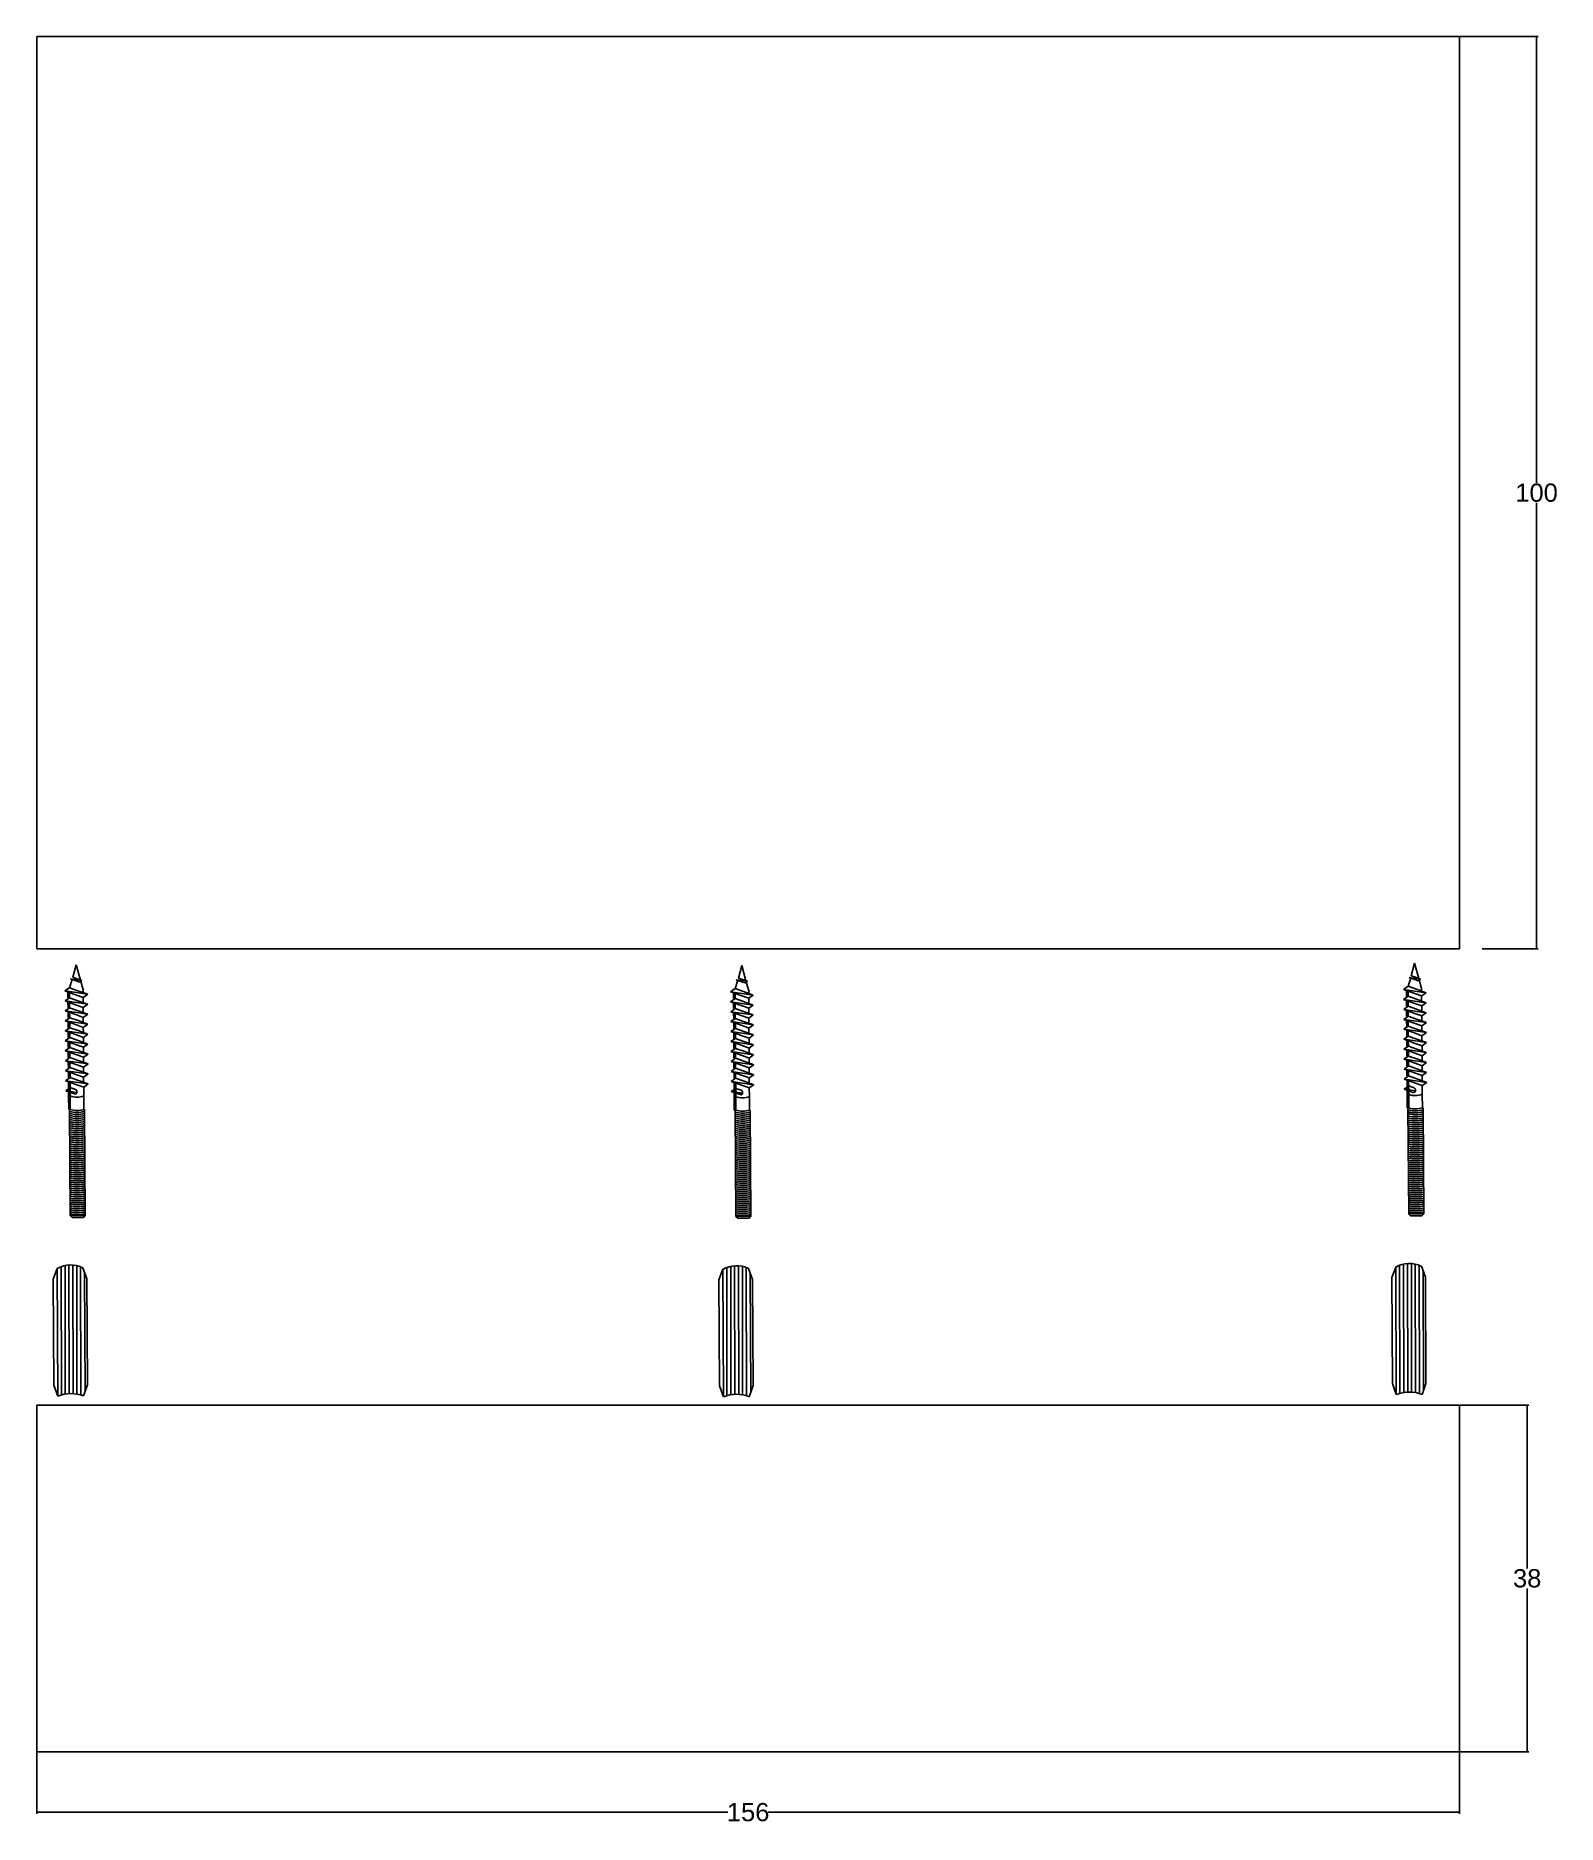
# Model space of a CAD drawing. Header units: inches. Extents: x -8 to 1004, y -354 to 166.
# Drawn here: x 837.4 to 1004.2, y -29.6 to 166.5 of the extents above; entities that cross this region are included whole.
import ezdxf

# ---------------------------------------------------------------- set-up
doc = ezdxf.new("R2010")
doc.units = ezdxf.units.IN
doc.header["$MEASUREMENT"] = 0
doc.linetypes.add('HIDDEN', pattern=[0.375, 0.25, -0.125])
doc.layers.add('NASCOSTE', color=1, linetype='HIDDEN')
doc.layers.add('OGGETTO', color=7, linetype='Continuous')
doc.styles.get("Standard").update_dxf_attribs({"font": 'Arial.ttf'})
doc.dimstyles.get("Standard").update_dxf_attribs({"dimtxt": 0.18, "dimasz": 0.18, "dimexe": 0.18, "dimexo": 0.0625, "dimgap": 0.09, "dimtad": 0, "dimtih": 1, "dimtoh": 1, "dimdec": 4, "dimzin": 0, "dimdsep": 46, "dimtxsty": 'Standard', "dimcen": 0.09, "dimadec": 0, "dimazin": 0, "dimtfac": 1, "dimtdec": 4, "dimtofl": 0, "dimtmove": 0, "dimatfit": 3, "dimfxl": 1, "dimtolj": 1, "dimtzin": 0, "dimarcsym": 0})

msp = doc.modelspace()

# ---------------------------------------------------------------- blocks, each defined once
blk = doc.blocks.new('_ArchTick')
at = {"color": 0, "linetype": 'ByBlock', "const_width": 0.15}
blk.add_lwpolyline([(-0.5, -0.5), (0.5, 0.5)], dxfattribs=at)
blk = doc.blocks.new('*D10')
at = {"color": 0, "lineweight": -2, "transparency": 16777216}
for p, q in [((837.48, -21.71), (837.48, -28.45)), ((993.48, -21.71), (993.48, -28.45)), ((837.48, -28.27), (913.27, -28.27)), ((993.48, -28.27), (917.68, -28.27))]:
    blk.add_line(p, q, dxfattribs=at)
at = {"layer": 'Defpoints', "color": 0, "transparency": 16777216}
for p in [(837.48, -21.64), (993.48, -21.64), (993.48, -28.27)]:
    blk.add_point(p, dxfattribs=at)
at = {"color": 0, "lineweight": -2, "transparency": 16777216, "xscale": 0.18, "yscale": 0.18, "zscale": 0.18, "rotation": 180}
blk.add_blockref('_ArchTick', (837.48, -28.27), dxfattribs=at)
at = {"color": 0, "lineweight": -2, "transparency": 16777216, "xscale": 0.18, "yscale": 0.18, "zscale": 0.18}
blk.add_blockref('_ArchTick', (993.48, -28.27), dxfattribs=at)
at = {"color": 0, "transparency": 16777216, "insert": (915.48, -28.27), "char_height": 2, "attachment_point": 5}
blk.add_mtext('\\A1;156', dxfattribs=at)
blk = doc.blocks.new('*D11')
at = {"color": 0, "lineweight": -2, "transparency": 16777216}
for p, q in [((993.54, 16.36), (1001.07, 16.36)), ((1000.89, 16.36), (1000.89, -1.54)), ((1000.89, -21.64), (1000.89, -3.75)), ((993.54, -21.64), (1001.07, -21.64))]:
    blk.add_line(p, q, dxfattribs=at)
at = {"layer": 'Defpoints', "color": 0, "transparency": 16777216}
for p in [(993.48, 16.36), (1000.89, 16.36), (993.48, -21.64)]:
    blk.add_point(p, dxfattribs=at)
at = {"color": 0, "lineweight": -2, "transparency": 16777216, "xscale": 0.18, "yscale": 0.18, "zscale": 0.18}
for p, rotation in [((1000.89, 16.36), 90), ((1000.89, -21.64), 270)]:
    blk.add_blockref('_ArchTick', p, dxfattribs=dict(at, rotation=rotation))
at = {"color": 0, "transparency": 16777216, "insert": (1000.89, -2.64), "char_height": 2, "attachment_point": 5}
blk.add_mtext('\\A1;38', dxfattribs=at)
blk = doc.blocks.new('*D12')
at = {"color": 0, "lineweight": -2, "transparency": 16777216}
for p, q in [((993.54, 166.36), (1002.1, 166.36)), ((1001.92, 166.36), (1001.92, 117.46)), ((1001.92, 66.36), (1001.92, 115.25)), ((995.95, 66.36), (1002.1, 66.36))]:
    blk.add_line(p, q, dxfattribs=at)
at = {"layer": 'Defpoints', "color": 0, "transparency": 16777216}
for p in [(993.48, 166.36), (1001.92, 166.36), (995.89, 66.36)]:
    blk.add_point(p, dxfattribs=at)
at = {"color": 0, "lineweight": -2, "transparency": 16777216, "xscale": 0.18, "yscale": 0.18, "zscale": 0.18}
for p, rotation in [((1001.92, 166.36), 90), ((1001.92, 66.36), 270)]:
    blk.add_blockref('_ArchTick', p, dxfattribs=dict(at, rotation=rotation))
at = {"color": 0, "transparency": 16777216, "insert": (1001.92, 116.36), "char_height": 2, "attachment_point": 5}
blk.add_mtext('\\A1;100', dxfattribs=at)

# ---------------------------------------------------------------- dimensions: what is measured, and where the dimension line sits
for base, p1, p2, picture, middle in [((1001.92, 166.36), (995.89, 66.36), (993.48, 166.36), '*D12', (1001.92, 116.36)), ((1000.89, 16.36), (993.48, -21.64), (993.48, 16.36), '*D11', (1000.89, -2.64))]:
    dim = msp.add_linear_dim(base=base, p1=p1, p2=p2, angle=90, dimstyle='Standard', override={"dimtxt": 2, "dimdec": 0, "dimblk1": 'ArchTick', "dimblk2": 'ArchTick', "dimsah": 1})
    dim.commit()
    dim.dimension.update_dxf_attribs({"geometry": picture, "text_midpoint": middle, "dimtype": 160})
dim = msp.add_linear_dim(base=(993.48, -28.27), p1=(837.48, -21.64), p2=(993.48, -21.64), dimstyle='Standard', override={"dimtxt": 2, "dimdec": 0, "dimblk1": 'ArchTick', "dimblk2": 'ArchTick', "dimsah": 1})
dim.commit()
dim.dimension.update_dxf_attribs({"geometry": '*D10', "text_midpoint": (915.48, -28.27), "dimtype": 160})

# ---------------------------------------------------------------- linework, layer by layer
for p, q in [((993.48, 166.36), (837.48, 166.36)), ((837.48, 166.36), (837.48, 66.36)), ((993.48, 66.36), (993.48, 166.36)), ((837.48, 66.36), (993.48, 66.36)), ((840.16, 31.53), (840.19, 17.48)), ((840.59, 31.66), (840.61, 17.57)), ((841.02, 31.72), (841.04, 17.61)), ((841.46, 31.72), (841.47, 17.61)), ((841.87, 31.65), (841.9, 17.56)), ((842.3, 31.52), (842.33, 17.46)), ((842.54, 31.42), (842.98, 30.2)), ((913.14, 31.44), (913.16, 17.39)), ((913.57, 31.57), (913.58, 17.48)), ((913.99, 31.63), (914.02, 17.53)), ((914.43, 31.63), (914.45, 17.53)), ((914.85, 31.57), (914.88, 17.48)), ((915.28, 31.44), (915.3, 17.37)), ((986.48, 31.49), (986.04, 30.35)), ((986.48, 31.49), (986.54, 17.51)), ((986.91, 31.7), (986.94, 17.64)), ((987.34, 31.82), (987.35, 17.74)), ((987.76, 31.89), (987.79, 17.78)), ((988.21, 31.88), (988.22, 17.78)), ((988.62, 31.82), (988.65, 17.73)), ((989.05, 31.69), (989.08, 17.63)), ((989.29, 31.58), (989.73, 30.37)), ((839.73, 31.32), (839.29, 30.18)), ((839.29, 30.18), (839.36, 18.56)), ((839.73, 31.32), (839.79, 17.34)), ((842.73, 30.88), (842.79, 17.83)), ((842.98, 30.2), (843.04, 18.58)), ((912.71, 31.24), (912.27, 30.09)), ((912.27, 30.09), (912.33, 18.47)), ((912.71, 31.24), (912.77, 17.26)), ((915.52, 31.33), (915.95, 30.12)), ((915.71, 30.8), (915.76, 17.75)), ((915.95, 30.12), (916.02, 18.49)), ((986.04, 30.35), (986.11, 18.72)), ((989.48, 31.05), (989.54, 18)), ((989.73, 30.37), (989.79, 18.74)), ((839.79, 17.34), (839.36, 18.56)), ((842.63, 17.36), (843.04, 18.58)), ((912.77, 17.26), (912.33, 18.47)), ((915.6, 17.27), (916.02, 18.49)), ((986.54, 17.51), (986.11, 18.72)), ((989.37, 17.52), (989.79, 18.74)), ((837.48, -21.64), (837.48, 16.36)), ((837.48, 16.36), (993.48, 16.36)), ((993.48, -21.64), (993.48, 16.36)), ((837.48, -21.64), (993.48, -21.64))]:
    msp.add_line(p, q)
at = {"color": 7}
for p, q in [((988.55, 64.8), (988.19, 63.41)), ((988.55, 64.8), (989.01, 63.12)), ((841.38, 63.01), (841.08, 62.1)), ((841.82, 62.85), (841.2, 63.07)), ((841.2, 63.07), (842.44, 62.89)), ((841.8, 64.63), (841.44, 63.25)), ((841.9, 63.08), (841.44, 63.25)), ((841.8, 64.63), (842.27, 62.95)), ((841.82, 62.85), (842.19, 62.72)), ((841.9, 63.08), (842.44, 62.89)), ((842.19, 62.72), (842.44, 62.89)), ((842.31, 62.8), (842.57, 61.86)), ((914.35, 62.92), (914.05, 62.02)), ((914.79, 62.76), (914.17, 62.99)), ((914.17, 62.99), (915.41, 62.81)), ((914.78, 64.55), (914.42, 63.16)), ((914.88, 63), (914.42, 63.16)), ((914.78, 64.55), (915.24, 62.87)), ((914.79, 62.76), (915.17, 62.63)), ((914.88, 63), (915.41, 62.81)), ((915.17, 62.63), (915.41, 62.81)), ((988.13, 63.17), (987.83, 62.27)), ((988.57, 63.02), (987.95, 63.24)), ((987.95, 63.24), (989.19, 63.06)), ((988.65, 63.25), (988.19, 63.41)), ((988.57, 63.02), (988.94, 62.88)), ((988.65, 63.25), (989.19, 63.06)), ((988.94, 62.88), (989.19, 63.06)), ((989.06, 62.97), (989.32, 62.02)), ((840.58, 61.75), (841.08, 62.1)), ((841.83, 61.31), (840.58, 61.75)), ((840.58, 61.75), (843.07, 61.39)), ((840.59, 60.66), (841.08, 61.01)), ((840.91, 61.01), (840.9, 61.57)), ((841.99, 61.77), (841.08, 62.1)), ((841.08, 61.01), (841.08, 61.57)), ((842, 60.68), (841.08, 61.01)), ((841.83, 61.31), (842.57, 61.04)), ((841.99, 61.77), (843.07, 61.39)), ((842.57, 61.86), (842.57, 61.57)), ((842.57, 61.04), (843.07, 61.39)), ((842.57, 61.04), (842.58, 60.48)), ((913.56, 61.66), (914.05, 62.02)), ((914.8, 61.22), (913.56, 61.66)), ((913.56, 61.66), (916.04, 61.31)), ((913.56, 60.57), (914.06, 60.92)), ((913.88, 60.92), (913.88, 61.49)), ((914.97, 61.69), (914.05, 62.02)), ((914.06, 60.92), (914.05, 61.49)), ((914.97, 60.6), (914.06, 60.92)), ((914.8, 61.22), (915.55, 60.96)), ((914.97, 61.69), (916.04, 61.31)), ((915.28, 62.71), (915.54, 61.77)), ((915.54, 61.77), (915.54, 61.48)), ((915.55, 60.96), (916.04, 61.31)), ((915.55, 60.96), (915.55, 60.39)), ((987.33, 61.92), (987.83, 62.27)), ((988.58, 61.47), (987.33, 61.92)), ((987.33, 61.92), (989.82, 61.56)), ((987.34, 60.82), (987.83, 61.18)), ((988.58, 60.38), (987.34, 60.82)), ((987.34, 60.82), (989.82, 60.47)), ((987.66, 61.17), (987.65, 61.74)), ((988.74, 61.94), (987.83, 62.27)), ((987.83, 61.18), (987.83, 61.74)), ((988.75, 60.85), (987.83, 61.18)), ((988.58, 61.47), (989.32, 61.21)), ((988.74, 61.94), (989.82, 61.56)), ((988.75, 60.85), (989.82, 60.47)), ((989.32, 62.02), (989.32, 61.74)), ((989.32, 61.21), (989.82, 61.56)), ((989.32, 61.21), (989.32, 60.64)), ((841.83, 60.21), (840.59, 60.66)), ((840.59, 60.66), (843.07, 60.3)), ((840.6, 59.57), (841.09, 59.92)), ((841.84, 59.12), (840.6, 59.57)), ((840.6, 59.57), (843.08, 59.21)), ((840.6, 58.47), (841.1, 58.82)), ((840.92, 59.91), (840.91, 60.48)), ((840.92, 58.82), (840.92, 59.39)), ((841.09, 59.92), (841.09, 60.48)), ((842.01, 59.59), (841.09, 59.92)), ((841.1, 58.82), (841.09, 59.39)), ((842.01, 58.5), (841.1, 58.82)), ((841.83, 60.21), (842.58, 59.95)), ((841.84, 59.12), (842.59, 58.86)), ((842, 60.68), (843.07, 60.3)), ((842.01, 59.59), (843.08, 59.21)), ((842.58, 59.95), (843.07, 60.3)), ((842.58, 59.95), (842.58, 59.38)), ((842.59, 58.86), (843.08, 59.21)), ((842.59, 58.86), (842.59, 58.29)), ((914.81, 60.13), (913.56, 60.57)), ((913.56, 60.57), (916.05, 60.21)), ((913.57, 59.48), (914.07, 59.83)), ((914.81, 59.04), (913.57, 59.48)), ((913.57, 59.48), (916.05, 59.12)), ((913.89, 59.83), (913.89, 60.39)), ((913.9, 58.74), (913.89, 59.3)), ((914.07, 59.83), (914.06, 60.4)), ((914.98, 59.51), (914.07, 59.83)), ((914.07, 58.74), (914.07, 59.3)), ((914.81, 60.13), (915.55, 59.86)), ((914.81, 59.04), (915.56, 58.77)), ((914.97, 60.6), (916.05, 60.21)), ((914.98, 59.51), (916.05, 59.12)), ((915.55, 59.86), (916.05, 60.21)), ((915.55, 59.86), (915.56, 59.3)), ((915.56, 58.77), (916.05, 59.12)), ((987.35, 59.73), (987.84, 60.08)), ((988.59, 59.29), (987.35, 59.73)), ((987.35, 59.73), (989.83, 59.37)), ((987.35, 58.64), (987.85, 58.99)), ((987.66, 60.08), (987.66, 60.65)), ((987.67, 58.99), (987.67, 59.55)), ((987.84, 60.08), (987.84, 60.65)), ((988.76, 59.76), (987.84, 60.08)), ((987.85, 58.99), (987.84, 59.56)), ((988.76, 58.66), (987.85, 58.99)), ((988.58, 60.38), (989.33, 60.11)), ((988.59, 59.29), (989.34, 59.02)), ((988.76, 59.76), (989.83, 59.37)), ((989.33, 60.11), (989.82, 60.47)), ((989.33, 60.11), (989.33, 59.55)), ((989.34, 59.02), (989.83, 59.37)), ((989.34, 59.02), (989.34, 58.46)), ((841.85, 58.03), (840.6, 58.47)), ((840.6, 58.47), (843.09, 58.11)), ((840.61, 57.38), (841.1, 57.73)), ((841.85, 56.94), (840.61, 57.38)), ((840.61, 57.38), (843.09, 57.02)), ((840.93, 57.73), (840.93, 58.29)), ((840.94, 56.64), (840.93, 57.2)), ((841.1, 57.73), (841.1, 58.3)), ((842.02, 57.41), (841.1, 57.73)), ((841.11, 56.64), (841.11, 57.2)), ((841.85, 58.03), (842.59, 57.76)), ((841.85, 56.94), (842.6, 56.67)), ((842.01, 58.5), (843.09, 58.11)), ((842.02, 57.41), (843.09, 57.02)), ((842.59, 57.76), (843.09, 58.11)), ((842.59, 57.76), (842.6, 57.2)), ((842.6, 56.67), (843.09, 57.02)), ((913.58, 58.39), (914.07, 58.74)), ((914.82, 57.95), (913.58, 58.39)), ((913.58, 58.39), (916.06, 58.03)), ((913.59, 57.3), (914.08, 57.65)), ((914.83, 56.85), (913.59, 57.3)), ((913.59, 57.3), (916.07, 56.94)), ((913.9, 57.65), (913.9, 58.21)), ((913.91, 56.56), (913.91, 57.12)), ((914.99, 58.41), (914.07, 58.74)), ((914.08, 57.65), (914.08, 58.21)), ((915, 57.32), (914.08, 57.65)), ((914.09, 56.56), (914.08, 57.12)), ((914.82, 57.95), (915.57, 57.68)), ((914.83, 56.85), (915.58, 56.59)), ((914.99, 58.41), (916.06, 58.03)), ((915, 57.32), (916.07, 56.94)), ((915.56, 58.77), (915.56, 58.21)), ((915.57, 57.68), (916.06, 58.03)), ((915.57, 57.68), (915.57, 57.12)), ((915.58, 56.59), (916.07, 56.94)), ((988.6, 58.2), (987.35, 58.64)), ((987.35, 58.64), (989.84, 58.28)), ((987.36, 57.55), (987.85, 57.9)), ((988.6, 57.11), (987.36, 57.55)), ((987.36, 57.55), (989.84, 57.19)), ((987.68, 57.9), (987.67, 58.46)), ((987.69, 56.81), (987.68, 57.37)), ((987.85, 57.9), (987.85, 58.46)), ((988.77, 57.57), (987.85, 57.9)), ((987.86, 56.81), (987.86, 57.37)), ((988.6, 58.2), (989.34, 57.93)), ((988.6, 57.11), (989.35, 56.84)), ((988.76, 58.66), (989.84, 58.28)), ((988.77, 57.57), (989.84, 57.19)), ((989.34, 57.93), (989.84, 58.28)), ((989.34, 57.93), (989.35, 57.37)), ((989.35, 56.84), (989.84, 57.19)), ((840.62, 56.29), (841.11, 56.64)), ((841.86, 55.85), (840.62, 56.29)), ((840.62, 56.29), (843.1, 55.93)), ((840.62, 55.2), (841.12, 55.55)), ((841.87, 54.75), (840.62, 55.2)), ((840.62, 55.2), (843.11, 54.84)), ((840.94, 55.55), (840.94, 56.11)), ((840.95, 54.46), (840.95, 55.02)), ((842.03, 56.31), (841.11, 56.64)), ((841.12, 55.55), (841.12, 56.11)), ((842.04, 55.22), (841.12, 55.55)), ((841.13, 54.46), (841.12, 55.02)), ((841.86, 55.85), (842.61, 55.58)), ((842.03, 56.31), (843.1, 55.93)), ((842.04, 55.22), (843.11, 54.84)), ((842.6, 56.67), (842.6, 56.11)), ((842.61, 55.58), (843.1, 55.93)), ((842.61, 55.58), (842.61, 55.02)), ((913.59, 56.21), (914.09, 56.56)), ((914.84, 55.76), (913.59, 56.21)), ((913.59, 56.21), (916.08, 55.85)), ((913.6, 55.11), (914.09, 55.46)), ((914.84, 54.67), (913.6, 55.11)), ((913.6, 55.11), (916.08, 54.75)), ((913.92, 55.46), (913.91, 56.03)), ((913.93, 54.37), (913.92, 54.94)), ((915, 56.23), (914.09, 56.56)), ((914.09, 55.46), (914.09, 56.03)), ((915.01, 55.14), (914.09, 55.46)), ((914.1, 54.37), (914.1, 54.94)), ((914.84, 55.76), (915.58, 55.5)), ((915, 56.23), (916.08, 55.85)), ((915.01, 55.14), (916.08, 54.75)), ((915.58, 56.59), (915.58, 56.02)), ((915.58, 55.5), (916.08, 55.85)), ((915.58, 55.5), (915.59, 54.93)), ((987.37, 56.46), (987.86, 56.81)), ((988.61, 56.01), (987.37, 56.46)), ((987.37, 56.46), (989.85, 56.1)), ((987.37, 55.37), (987.87, 55.72)), ((988.62, 54.92), (987.37, 55.37)), ((987.37, 55.37), (989.86, 55.01)), ((987.69, 55.71), (987.69, 56.28)), ((987.7, 54.62), (987.7, 55.19)), ((988.78, 56.48), (987.86, 56.81)), ((987.87, 55.72), (987.86, 56.28)), ((988.78, 55.39), (987.87, 55.72)), ((987.87, 54.62), (987.87, 55.19)), ((988.61, 56.01), (989.36, 55.75)), ((988.62, 54.92), (989.36, 54.66)), ((988.78, 56.48), (989.85, 56.1)), ((988.78, 55.39), (989.86, 55.01)), ((989.35, 56.84), (989.35, 56.28)), ((989.36, 55.75), (989.85, 56.1)), ((989.36, 55.75), (989.36, 55.18)), ((989.36, 54.66), (989.86, 55.01)), ((840.63, 54.11), (841.13, 54.46)), ((841.88, 53.66), (840.63, 54.11)), ((840.63, 54.11), (843.12, 53.75)), ((840.64, 53.01), (841.13, 53.36)), ((841.88, 52.57), (840.64, 53.01)), ((840.64, 53.01), (843.12, 52.66)), ((840.96, 53.36), (840.95, 53.93)), ((842.04, 54.13), (841.13, 54.46)), ((841.13, 53.36), (841.13, 53.93)), ((842.05, 53.04), (841.13, 53.36)), ((841.87, 54.75), (842.61, 54.49)), ((841.88, 53.66), (842.62, 53.4)), ((842.04, 54.13), (843.12, 53.75)), ((842.05, 53.04), (843.12, 52.66)), ((842.61, 54.49), (843.11, 54.84)), ((842.61, 54.49), (842.62, 53.92)), ((842.62, 53.4), (843.12, 53.75)), ((842.62, 53.4), (842.63, 52.83)), ((913.61, 54.02), (914.1, 54.37)), ((914.85, 53.58), (913.61, 54.02)), ((913.61, 54.02), (916.09, 53.66)), ((913.61, 52.93), (914.11, 53.28)), ((913.93, 53.28), (913.93, 53.84)), ((915.02, 54.05), (914.1, 54.37)), ((914.11, 53.28), (914.1, 53.84)), ((915.02, 52.95), (914.11, 53.28)), ((914.84, 54.67), (915.59, 54.4)), ((914.85, 53.58), (915.6, 53.31)), ((915.02, 54.05), (916.09, 53.66)), ((915.02, 52.95), (916.1, 52.57)), ((915.59, 54.4), (916.08, 54.75)), ((915.59, 54.4), (915.59, 53.84)), ((915.6, 53.31), (916.09, 53.66)), ((915.6, 53.31), (915.6, 52.75)), ((987.38, 54.27), (987.87, 54.62)), ((988.62, 53.83), (987.38, 54.27)), ((987.38, 54.27), (989.86, 53.91)), ((987.39, 53.18), (987.88, 53.53)), ((988.63, 52.74), (987.39, 53.18)), ((987.39, 53.18), (989.87, 52.82)), ((987.71, 53.53), (987.7, 54.09)), ((987.71, 52.44), (987.71, 53)), ((988.79, 54.3), (987.87, 54.62)), ((987.88, 53.53), (987.88, 54.1)), ((988.8, 53.21), (987.88, 53.53)), ((987.89, 52.44), (987.89, 53)), ((988.62, 53.83), (989.37, 53.56)), ((988.79, 54.3), (989.86, 53.91)), ((988.8, 53.21), (989.87, 52.82)), ((989.36, 54.66), (989.37, 54.09)), ((989.37, 53.56), (989.86, 53.91)), ((989.37, 53.56), (989.37, 53)), ((840.65, 51.92), (841.14, 52.27)), ((841.89, 51.48), (840.65, 51.92)), ((840.65, 51.92), (843.13, 51.56)), ((840.66, 50.82), (841.15, 51.17)), ((840.96, 52.27), (840.96, 52.84)), ((840.98, 50.25), (840.97, 51.74)), ((841.14, 52.27), (841.14, 52.84)), ((842.06, 51.95), (841.14, 52.27)), ((841.15, 50.25), (841.14, 51.74)), ((841.75, 50.96), (841.15, 51.17)), ((841.88, 52.57), (842.63, 52.3)), ((841.89, 51.48), (842.64, 51.21)), ((842.06, 51.95), (843.13, 51.56)), ((842.63, 52.3), (843.12, 52.66)), ((842.63, 52.3), (842.63, 51.74)), ((842.64, 51.21), (843.13, 51.56)), ((842.64, 50.26), (842.64, 51.21)), ((914.86, 52.49), (913.61, 52.93)), ((913.61, 52.93), (916.1, 52.57)), ((913.62, 51.84), (914.11, 52.19)), ((914.86, 51.39), (913.62, 51.84)), ((913.62, 51.84), (916.1, 51.48)), ((913.63, 50.73), (914.13, 51.08)), ((913.94, 52.19), (913.94, 52.75)), ((913.95, 50.17), (913.94, 51.66)), ((914.11, 52.19), (914.11, 52.75)), ((915.03, 51.86), (914.11, 52.19)), ((914.13, 50.17), (914.12, 51.66)), ((914.72, 50.87), (914.13, 51.08)), ((914.86, 52.49), (915.6, 52.22)), ((914.86, 51.39), (915.61, 51.13)), ((915.03, 51.86), (916.1, 51.48)), ((915.6, 52.22), (916.1, 52.57)), ((915.6, 52.22), (915.61, 51.66)), ((915.61, 51.13), (916.1, 51.48)), ((915.62, 50.18), (915.61, 51.13)), ((987.39, 52.09), (987.89, 52.44)), ((988.64, 51.65), (987.39, 52.09)), ((987.39, 52.09), (989.88, 51.73)), ((987.41, 50.98), (987.9, 51.34)), ((987.41, 50.98), (988.64, 50.81)), ((988.47, 50.6), (987.41, 50.98)), ((987.73, 50.42), (987.72, 51.91)), ((988.81, 52.11), (987.89, 52.44)), ((987.9, 50.42), (987.89, 51.91)), ((988.5, 51.12), (987.9, 51.34)), ((988.63, 52.74), (989.38, 52.47)), ((988.64, 51.65), (989.38, 51.38)), ((988.81, 52.11), (989.88, 51.73)), ((989.38, 52.47), (989.87, 52.82)), ((989.38, 52.47), (989.38, 51.91)), ((989.38, 51.38), (989.88, 51.73)), ((989.39, 50.43), (989.38, 51.38)), ((840.66, 50.82), (841.9, 50.64)), ((841.72, 50.44), (840.66, 50.82)), ((913.63, 50.73), (914.87, 50.55)), ((914.7, 50.35), (913.63, 50.73))]:
    msp.add_line(p, q, dxfattribs=at)
at = {"color": 0}
for p, q in [((840.98, 50.25), (840.99, 48.76)), ((841.15, 50.25), (841.16, 48.76)), ((842.64, 50.26), (842.65, 48.77)), ((913.95, 50.17), (913.96, 48.68)), ((914.13, 50.17), (914.14, 48.68)), ((915.62, 50.18), (915.63, 48.69)), ((987.73, 50.42), (987.74, 48.93)), ((987.9, 50.42), (987.91, 48.93)), ((989.39, 50.43), (989.4, 48.94)), ((841.08, 48.76), (841.15, 37.13)), ((841.08, 48.76), (841.15, 37.13)), ((842.65, 48.77), (842.74, 48.78)), ((842.74, 48.78), (842.81, 37.14)), ((914.05, 48.68), (914.12, 37.04)), ((914.05, 48.68), (914.12, 37.04)), ((915.63, 48.69), (915.71, 48.69)), ((915.71, 48.69), (915.79, 37.06)), ((987.82, 48.93), (987.9, 37.3)), ((987.82, 48.93), (987.9, 37.3)), ((989.4, 48.94), (989.49, 48.94)), ((989.49, 48.94), (989.56, 37.31))]:
    msp.add_line(p, q, dxfattribs=at)
at = {"color": 7}
for centre in [(988.37, 50.87), (841.62, 50.7), (914.59, 50.62)]:
    msp.add_arc(centre, 0.286, 291.6835, 63.6056, dxfattribs=at)
at = {"linetype": 'Continuous'}
for centre, radius, start, end in [((841.89, 52.17), 2.05, 249.0906, 291.6512), ((914.86, 52.08), 2.05, 249.0906, 291.6512), ((988.63, 52.33), 2.05, 249.0906, 291.6512), ((841.89, 51.07), 2.86, 253.4305, 287.3113), ((841.89, 51.07), 3.07, 254.6699, 286.0719), ((841.89, 51.07), 3.29, 255.7383, 285.0034), ((841.89, 51.07), 3.51, 256.6693, 284.0725), ((841.89, 51.07), 3.73, 257.4879, 283.2539), ((841.89, 51.07), 3.95, 258.2134, 282.5283), ((841.89, 51.07), 2.64, 252.4359, 288.3059), ((841.89, 51.07), 2.42, 252.4359, 288.3059), ((914.87, 50.99), 2.86, 253.4305, 287.3113), ((914.87, 50.99), 3.07, 254.6699, 286.0719), ((914.87, 50.99), 3.29, 255.7383, 285.0034), ((914.87, 50.99), 3.51, 256.6693, 284.0725), ((914.87, 50.99), 3.73, 257.4879, 283.2539), ((914.87, 50.99), 3.95, 258.2134, 282.5283), ((914.87, 50.99), 2.64, 252.4359, 288.3059), ((914.87, 50.99), 2.42, 252.4359, 288.3059), ((988.64, 51.24), 2.86, 253.4305, 287.3113), ((988.64, 51.24), 3.07, 254.6699, 286.0719), ((988.64, 51.24), 3.29, 255.7383, 285.0034), ((988.64, 51.24), 3.51, 256.6693, 284.0725), ((988.64, 51.24), 3.73, 257.4879, 283.2539), ((988.64, 51.24), 3.95, 258.2134, 282.5283), ((988.64, 51.24), 4.17, 258.8611, 281.8807), ((988.64, 51.24), 2.64, 252.4359, 288.3059), ((988.64, 51.24), 2.42, 252.4359, 288.3059), ((841.89, 51.07), 4.17, 258.8611, 281.8807), ((841.89, 51.07), 4.39, 259.4428, 281.299), ((841.89, 51.07), 4.61, 259.9683, 280.7735), ((841.89, 51.07), 4.83, 260.4452, 280.2965), ((841.89, 51.07), 5.05, 260.8802, 279.8616), ((841.89, 51.07), 5.27, 261.2785, 279.4633), ((841.89, 51.07), 5.48, 261.6446, 279.0972), ((841.89, 51.07), 5.7, 261.9822, 278.7596), ((841.89, 51.07), 5.92, 262.2946, 278.4472), ((914.87, 50.99), 4.17, 258.8611, 281.8807), ((914.87, 50.99), 4.39, 259.4428, 281.299), ((914.87, 50.99), 4.61, 259.9683, 280.7735), ((914.87, 50.99), 4.83, 260.4452, 280.2965), ((914.87, 50.99), 5.05, 260.8802, 279.8616), ((914.87, 50.99), 5.27, 261.2785, 279.4633), ((914.87, 50.99), 5.48, 261.6446, 279.0972), ((914.87, 50.99), 5.7, 261.9822, 278.7596), ((914.87, 50.99), 5.92, 262.2946, 278.4472), ((988.64, 51.24), 4.39, 259.4428, 281.299), ((988.64, 51.24), 4.61, 259.9683, 280.7735), ((988.64, 51.24), 4.83, 260.4452, 280.2965), ((988.64, 51.24), 5.05, 260.8802, 279.8616), ((988.64, 51.24), 5.27, 261.2785, 279.4633), ((988.64, 51.24), 5.48, 261.6446, 279.0972), ((988.64, 51.24), 5.7, 261.9822, 278.7596), ((988.64, 51.24), 5.92, 262.2946, 278.4472), ((988.64, 51.24), 6.14, 262.5845, 278.1573), ((841.89, 51.07), 6.14, 262.5845, 278.1573), ((841.89, 51.07), 6.36, 262.8542, 277.8876), ((841.89, 51.07), 6.58, 263.1059, 277.6359), ((841.89, 51.07), 6.8, 263.3411, 277.4006), ((841.89, 51.07), 7.02, 263.5616, 277.1801), ((841.89, 51.07), 7.24, 263.7687, 276.9731), ((841.89, 51.07), 7.46, 263.9635, 276.7783), ((841.89, 51.07), 7.68, 264.1471, 276.5947), ((841.89, 51.07), 7.89, 264.3205, 276.4213), ((914.87, 50.99), 6.14, 262.5845, 278.1573), ((914.87, 50.99), 6.36, 262.8542, 277.8876), ((914.87, 50.99), 6.58, 263.1059, 277.6359), ((914.87, 50.99), 6.8, 263.3411, 277.4006), ((914.87, 50.99), 7.02, 263.5616, 277.1801), ((914.87, 50.99), 7.24, 263.7687, 276.9731), ((914.87, 50.99), 7.46, 263.9635, 276.7783), ((914.87, 50.99), 7.68, 264.1471, 276.5947), ((914.87, 50.99), 7.89, 264.3205, 276.4213), ((988.64, 51.24), 6.36, 262.8542, 277.8876), ((988.64, 51.24), 6.58, 263.1059, 277.6359), ((988.64, 51.24), 6.8, 263.3411, 277.4006), ((988.64, 51.24), 7.02, 263.5616, 277.1801), ((988.64, 51.24), 7.24, 263.7687, 276.9731), ((988.64, 51.24), 7.46, 263.9635, 276.7783), ((988.64, 51.24), 7.68, 264.1471, 276.5947), ((988.64, 51.24), 7.89, 264.3205, 276.4213), ((988.64, 51.24), 8.11, 264.4844, 276.2574), ((841.89, 51.07), 8.11, 264.4844, 276.2574), ((841.89, 51.07), 8.33, 264.6397, 276.1021), ((841.89, 51.07), 8.55, 264.787, 275.9548), ((841.89, 51.07), 8.77, 264.9269, 275.8149), ((841.89, 51.07), 8.99, 265.06, 275.6818), ((841.89, 51.07), 9.21, 265.1866, 275.5551), ((841.89, 51.07), 9.43, 265.3074, 275.4343), ((841.89, 51.07), 9.65, 265.4227, 275.3191), ((841.89, 51.07), 9.87, 265.5328, 275.2089), ((914.87, 50.99), 8.11, 264.4844, 276.2574), ((914.87, 50.99), 8.33, 264.6397, 276.1021), ((914.87, 50.99), 8.55, 264.787, 275.9548), ((914.87, 50.99), 8.77, 264.9269, 275.8149), ((914.87, 50.99), 8.99, 265.06, 275.6818), ((914.87, 50.99), 9.21, 265.1866, 275.5551), ((914.87, 50.99), 9.43, 265.3074, 275.4343), ((914.87, 50.99), 9.65, 265.4227, 275.3191), ((988.64, 51.24), 8.33, 264.6397, 276.1021), ((988.64, 51.24), 8.55, 264.787, 275.9548), ((988.64, 51.24), 8.77, 264.9269, 275.8149), ((988.64, 51.24), 8.99, 265.06, 275.6818), ((988.64, 51.24), 9.21, 265.1866, 275.5551), ((988.64, 51.24), 9.43, 265.3074, 275.4343), ((988.64, 51.24), 9.65, 265.4227, 275.3191), ((988.64, 51.24), 9.87, 265.5328, 275.2089), ((988.64, 51.24), 10.09, 265.6382, 275.1036), ((841.89, 51.07), 10.09, 265.6382, 275.1036), ((841.89, 51.07), 10.3, 265.739, 275.0028), ((841.89, 51.07), 10.52, 265.8357, 274.9061), ((841.89, 51.07), 10.74, 265.9283, 274.8135), ((841.89, 51.07), 10.96, 266.0173, 274.7245), ((841.89, 51.07), 11.18, 266.1028, 274.639), ((841.89, 51.07), 11.4, 266.1849, 274.5569), ((841.89, 51.07), 11.62, 266.264, 274.4778), ((841.89, 51.07), 11.84, 266.3401, 274.4017), ((914.87, 50.99), 9.87, 265.5328, 275.2089), ((914.87, 50.99), 10.09, 265.6382, 275.1036), ((914.87, 50.99), 10.3, 265.739, 275.0028), ((914.87, 50.99), 10.52, 265.8357, 274.9061), ((914.87, 50.99), 10.74, 265.9283, 274.8135), ((914.87, 50.99), 10.96, 266.0173, 274.7245), ((914.87, 50.99), 11.18, 266.1028, 274.639), ((914.87, 50.99), 11.4, 266.1849, 274.5569), ((914.87, 50.99), 11.62, 266.264, 274.4778), ((988.64, 51.24), 10.3, 265.739, 275.0028), ((988.64, 51.24), 10.52, 265.8357, 274.9061), ((988.64, 51.24), 10.74, 265.9283, 274.8135), ((988.64, 51.24), 10.96, 266.0173, 274.7245), ((988.64, 51.24), 11.18, 266.1028, 274.639), ((988.64, 51.24), 11.4, 266.1849, 274.5569), ((988.64, 51.24), 11.62, 266.264, 274.4778), ((988.64, 51.24), 11.84, 266.3401, 274.4017), ((988.64, 51.24), 12.06, 266.4135, 274.3283), ((841.89, 51.07), 12.06, 266.4135, 274.3283), ((841.89, 51.07), 12.28, 266.4842, 274.2576), ((841.89, 51.07), 12.5, 266.5525, 274.1893), ((841.89, 51.07), 12.71, 266.6183, 274.1234), ((841.89, 51.07), 12.93, 266.682, 274.0598), ((841.89, 51.07), 13.15, 266.7435, 273.9983), ((841.89, 51.07), 13.37, 266.803, 273.9387), ((841.89, 51.07), 13.59, 266.8606, 273.8812), ((841.89, 51.07), 13.81, 266.9164, 273.8254), ((914.87, 50.99), 11.84, 266.3401, 274.4017), ((914.87, 50.99), 12.06, 266.4135, 274.3283), ((914.87, 50.99), 12.28, 266.4842, 274.2576), ((914.87, 50.99), 12.5, 266.5525, 274.1893), ((914.87, 50.99), 12.71, 266.6183, 274.1234), ((914.87, 50.99), 12.93, 266.682, 274.0598), ((914.87, 50.99), 13.15, 266.7435, 273.9983), ((914.87, 50.99), 13.37, 266.803, 273.9387), ((914.87, 50.99), 13.59, 266.8606, 273.8812), ((988.64, 51.24), 12.28, 266.4842, 274.2576), ((988.64, 51.24), 12.5, 266.5525, 274.1893), ((988.64, 51.24), 12.71, 266.6183, 274.1234), ((988.64, 51.24), 12.93, 266.682, 274.0598), ((988.64, 51.24), 13.15, 266.7435, 273.9983), ((988.64, 51.24), 13.37, 266.803, 273.9387), ((988.64, 51.24), 13.59, 266.8606, 273.8812), ((988.64, 51.24), 13.81, 266.9164, 273.8254), ((914.87, 50.99), 13.81, 266.9164, 273.8254)]:
    msp.add_arc(centre, radius, start, end, dxfattribs=at)
for centre, radius, start, end in [((841.23, 28.76), 2.96, 63.6011, 120.1905), ((914.2, 28.68), 2.96, 63.6011, 120.1905), ((987.97, 28.93), 2.96, 63.6011, 120.1905), ((987.98, 13.94), 3.85, 68.7307, 111.9372), ((841.23, 13.77), 3.85, 68.7307, 111.9372), ((914.2, 13.69), 3.85, 68.7307, 111.9372)]:
    msp.add_arc(centre, radius, start, end)
at = {"layer": 'NASCOSTE', "color": 0}
for p, q in [((840.99, 48.76), (841.08, 48.76)), ((841.16, 48.76), (841.08, 48.76)), ((913.96, 48.68), (914.05, 48.68)), ((914.14, 48.68), (914.05, 48.68)), ((987.74, 48.93), (987.82, 48.93)), ((987.91, 48.93), (987.82, 48.93))]:
    msp.add_line(p, q, dxfattribs=at)
at = {"layer": 'OGGETTO'}
for p, q in [((987.9, 37.3), (989.56, 37.31)), ((987.9, 37.3), (988.11, 37.09)), ((989.35, 37.1), (989.56, 37.31)), ((841.15, 37.13), (842.81, 37.14)), ((841.15, 37.13), (841.36, 36.92)), ((841.36, 36.92), (842.61, 36.93)), ((842.61, 36.93), (842.81, 37.14)), ((914.12, 37.04), (915.79, 37.06)), ((914.12, 37.04), (914.34, 36.84)), ((914.34, 36.84), (915.58, 36.84)), ((915.58, 36.84), (915.79, 37.06)), ((988.11, 37.09), (989.35, 37.1))]:
    msp.add_line(p, q, dxfattribs=at)

msp.set_redraw_order([(e.dxf.handle, doc.entitydb.next_handle()) for e in msp.query("TEXT MTEXT ATTDEF DIMENSION ARC_DIMENSION")])  # texts and dimensions are drawn at this point

doc.saveas('drawing.dxf')
